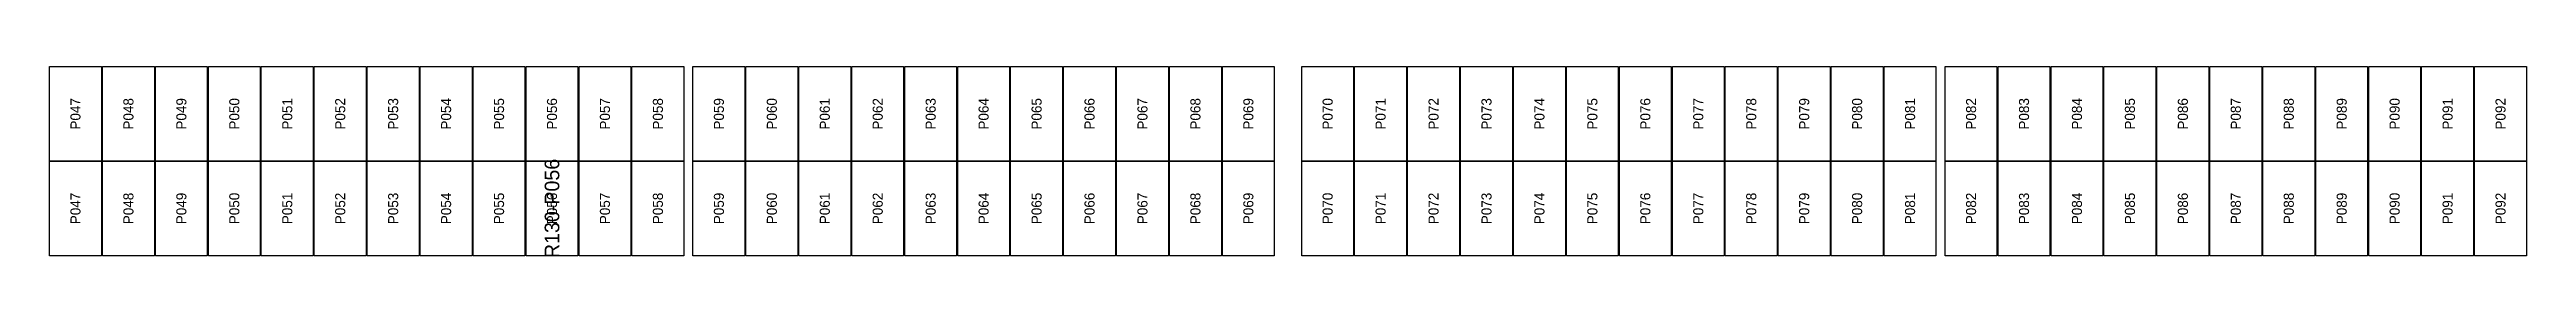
# Model space of a CAD drawing. Extents: x 296295 to 296770, y 651564 to 652121.
# Drawn here: x 296621.2 to 296675.4, y 651596.6 to 651600.7 of the extents above; entities that cross this region are included whole.
import ezdxf
from ezdxf.enums import TextEntityAlignment as Align

# ---------------------------------------------------------------- set-up
doc = ezdxf.new("R2010")
doc.units = 0

msp = doc.modelspace()

# ---------------------------------------------------------------- texts
at = {"layer": 'DEFECT_LABELS'}
msp.add_text('R130-P056', height=0.32, rotation=90, dxfattribs=at).set_placement((296632.23, 651597.652), align=Align.MIDDLE_CENTER)
at = {"layer": 'PANEL_POSITION'}
for s, p in [('P047', (296621.808, 651599.715)), ('P048', (296622.966, 651599.715)), ('P049', (296624.124, 651599.715)), ('P050', (296625.282, 651599.715)), ('P051', (296626.44, 651599.715)), ('P052', (296627.598, 651599.715)), ('P053', (296628.756, 651599.715)), ('P054', (296629.914, 651599.715)), ('P055', (296631.072, 651599.715)), ('P056', (296632.23, 651599.715)), ('P057', (296633.388, 651599.715)), ('P058', (296634.546, 651599.715)), ('P059', (296635.88, 651599.715)), ('P060', (296637.038, 651599.715)), ('P061', (296638.196, 651599.715)), ('P062', (296639.354, 651599.715)), ('P063', (296640.512, 651599.715)), ('P064', (296641.67, 651599.715)), ('P065', (296642.828, 651599.715)), ('P066', (296643.986, 651599.715)), ('P067', (296645.144, 651599.715)), ('P068', (296646.302, 651599.715)), ('P069', (296647.46, 651599.715)), ('P070', (296649.194, 651599.715)), ('P071', (296650.352, 651599.715)), ('P072', (296651.51, 651599.715)), ('P073', (296652.668, 651599.715)), ('P074', (296653.826, 651599.715)), ('P075', (296654.984, 651599.715)), ('P076', (296656.142, 651599.715)), ('P077', (296657.3, 651599.715)), ('P078', (296658.458, 651599.715)), ('P079', (296659.616, 651599.715)), ('P080', (296660.774, 651599.715)), ('P081', (296661.932, 651599.715)), ('P082', (296663.266, 651599.715)), ('P083', (296664.424, 651599.715)), ('P084', (296665.582, 651599.715)), ('P085', (296666.74, 651599.715)), ('P086', (296667.898, 651599.715)), ('P087', (296669.056, 651599.715)), ('P088', (296670.214, 651599.715)), ('P089', (296671.372, 651599.715)), ('P090', (296672.53, 651599.715)), ('P091', (296673.688, 651599.715)), ('P092', (296674.846, 651599.715)), ('P047', (296621.808, 651597.652)), ('P048', (296622.966, 651597.652)), ('P049', (296624.124, 651597.652)), ('P050', (296625.282, 651597.652)), ('P051', (296626.44, 651597.652)), ('P052', (296627.598, 651597.652)), ('P053', (296628.756, 651597.652)), ('P054', (296629.914, 651597.652)), ('P055', (296631.072, 651597.652)), ('P056', (296632.23, 651597.652)), ('P057', (296633.388, 651597.652)), ('P058', (296634.546, 651597.652)), ('P059', (296635.88, 651597.652)), ('P060', (296637.038, 651597.652)), ('P061', (296638.196, 651597.652)), ('P062', (296639.354, 651597.652)), ('P063', (296640.512, 651597.652)), ('P064', (296641.67, 651597.652)), ('P065', (296642.828, 651597.652)), ('P066', (296643.986, 651597.652)), ('P067', (296645.144, 651597.652)), ('P068', (296646.302, 651597.652)), ('P069', (296647.46, 651597.652)), ('P070', (296649.194, 651597.652)), ('P071', (296650.352, 651597.652)), ('P072', (296651.51, 651597.652)), ('P073', (296652.668, 651597.652)), ('P074', (296653.826, 651597.652)), ('P075', (296654.984, 651597.652)), ('P076', (296656.142, 651597.652)), ('P077', (296657.3, 651597.652)), ('P078', (296658.458, 651597.652)), ('P079', (296659.616, 651597.652)), ('P080', (296660.774, 651597.652)), ('P081', (296661.932, 651597.652)), ('P082', (296663.266, 651597.652)), ('P083', (296664.424, 651597.652)), ('P084', (296665.582, 651597.652)), ('P085', (296666.74, 651597.652)), ('P086', (296667.898, 651597.652)), ('P087', (296669.056, 651597.652)), ('P088', (296670.214, 651597.652)), ('P089', (296671.372, 651597.652)), ('P090', (296672.53, 651597.652)), ('P091', (296673.688, 651597.652)), ('P092', (296674.846, 651597.652))]:
    msp.add_text(s, height=0.22, rotation=90, dxfattribs=at).set_placement(p, align=Align.MIDDLE_CENTER)

# ---------------------------------------------------------------- linework, layer by layer
at = {"layer": 'DEFECTIVE_PANELS'}
msp.add_lwpolyline([(296631.663, 651598.684), (296632.797, 651598.684), (296632.797, 651596.621), (296631.663, 651596.621)], close=True, dxfattribs=at)
at = {"layer": 'PANELS_MASTER'}
for points in [[(296621.241, 651600.747), (296622.375, 651600.747), (296622.375, 651598.684), (296621.241, 651598.684)], [(296622.399, 651600.747), (296623.533, 651600.747), (296623.533, 651598.684), (296622.399, 651598.684)], [(296623.557, 651600.747), (296624.691, 651600.747), (296624.691, 651598.684), (296623.557, 651598.684)], [(296624.715, 651600.747), (296625.849, 651600.747), (296625.849, 651598.684), (296624.715, 651598.684)], [(296625.873, 651600.747), (296627.007, 651600.747), (296627.007, 651598.684), (296625.873, 651598.684)], [(296627.031, 651600.747), (296628.165, 651600.747), (296628.165, 651598.684), (296627.031, 651598.684)], [(296628.189, 651600.747), (296629.323, 651600.747), (296629.323, 651598.684), (296628.189, 651598.684)], [(296629.347, 651600.747), (296630.481, 651600.747), (296630.481, 651598.684), (296629.347, 651598.684)], [(296630.505, 651600.747), (296631.639, 651600.747), (296631.639, 651598.684), (296630.505, 651598.684)], [(296631.663, 651600.747), (296632.797, 651600.747), (296632.797, 651598.684), (296631.663, 651598.684)], [(296632.821, 651600.747), (296633.955, 651600.747), (296633.955, 651598.684), (296632.821, 651598.684)], [(296633.979, 651600.747), (296635.113, 651600.747), (296635.113, 651598.684), (296633.979, 651598.684)], [(296635.313, 651600.747), (296636.447, 651600.747), (296636.447, 651598.684), (296635.313, 651598.684)], [(296636.471, 651600.747), (296637.605, 651600.747), (296637.605, 651598.684), (296636.471, 651598.684)], [(296637.629, 651600.747), (296638.763, 651600.747), (296638.763, 651598.684), (296637.629, 651598.684)], [(296638.787, 651600.747), (296639.921, 651600.747), (296639.921, 651598.684), (296638.787, 651598.684)], [(296639.945, 651600.747), (296641.079, 651600.747), (296641.079, 651598.684), (296639.945, 651598.684)], [(296641.103, 651600.747), (296642.237, 651600.747), (296642.237, 651598.684), (296641.103, 651598.684)], [(296642.261, 651600.747), (296643.395, 651600.747), (296643.395, 651598.684), (296642.261, 651598.684)], [(296643.419, 651600.747), (296644.553, 651600.747), (296644.553, 651598.684), (296643.419, 651598.684)], [(296644.577, 651600.747), (296645.711, 651600.747), (296645.711, 651598.684), (296644.577, 651598.684)], [(296645.735, 651600.747), (296646.869, 651600.747), (296646.869, 651598.684), (296645.735, 651598.684)], [(296646.893, 651600.747), (296648.027, 651600.747), (296648.027, 651598.684), (296646.893, 651598.684)], [(296648.627, 651600.747), (296649.761, 651600.747), (296649.761, 651598.684), (296648.627, 651598.684)], [(296649.785, 651600.747), (296650.919, 651600.747), (296650.919, 651598.684), (296649.785, 651598.684)], [(296650.943, 651600.747), (296652.077, 651600.747), (296652.077, 651598.684), (296650.943, 651598.684)], [(296652.101, 651600.747), (296653.235, 651600.747), (296653.235, 651598.684), (296652.101, 651598.684)], [(296653.259, 651600.747), (296654.393, 651600.747), (296654.393, 651598.684), (296653.259, 651598.684)], [(296654.417, 651600.747), (296655.551, 651600.747), (296655.551, 651598.684), (296654.417, 651598.684)], [(296655.575, 651600.747), (296656.709, 651600.747), (296656.709, 651598.684), (296655.575, 651598.684)], [(296656.733, 651600.747), (296657.867, 651600.747), (296657.867, 651598.684), (296656.733, 651598.684)], [(296657.891, 651600.747), (296659.025, 651600.747), (296659.025, 651598.684), (296657.891, 651598.684)], [(296659.049, 651600.747), (296660.183, 651600.747), (296660.183, 651598.684), (296659.049, 651598.684)], [(296660.207, 651600.747), (296661.341, 651600.747), (296661.341, 651598.684), (296660.207, 651598.684)], [(296661.365, 651600.747), (296662.499, 651600.747), (296662.499, 651598.684), (296661.365, 651598.684)], [(296662.699, 651600.747), (296663.833, 651600.747), (296663.833, 651598.684), (296662.699, 651598.684)], [(296663.857, 651600.747), (296664.991, 651600.747), (296664.991, 651598.684), (296663.857, 651598.684)], [(296665.015, 651600.747), (296666.149, 651600.747), (296666.149, 651598.684), (296665.015, 651598.684)], [(296666.173, 651600.747), (296667.307, 651600.747), (296667.307, 651598.684), (296666.173, 651598.684)], [(296667.331, 651600.747), (296668.465, 651600.747), (296668.465, 651598.684), (296667.331, 651598.684)], [(296668.489, 651600.747), (296669.623, 651600.747), (296669.623, 651598.684), (296668.489, 651598.684)], [(296669.647, 651600.747), (296670.781, 651600.747), (296670.781, 651598.684), (296669.647, 651598.684)], [(296670.805, 651600.747), (296671.939, 651600.747), (296671.939, 651598.684), (296670.805, 651598.684)], [(296671.963, 651600.747), (296673.097, 651600.747), (296673.097, 651598.684), (296671.963, 651598.684)], [(296673.121, 651600.747), (296674.255, 651600.747), (296674.255, 651598.684), (296673.121, 651598.684)], [(296674.279, 651600.747), (296675.413, 651600.747), (296675.413, 651598.684), (296674.279, 651598.684)], [(296621.241, 651598.684), (296622.375, 651598.684), (296622.375, 651596.621), (296621.241, 651596.621)], [(296622.399, 651598.684), (296623.533, 651598.684), (296623.533, 651596.621), (296622.399, 651596.621)], [(296623.557, 651598.684), (296624.691, 651598.684), (296624.691, 651596.621), (296623.557, 651596.621)], [(296624.715, 651598.684), (296625.849, 651598.684), (296625.849, 651596.621), (296624.715, 651596.621)], [(296625.873, 651598.684), (296627.007, 651598.684), (296627.007, 651596.621), (296625.873, 651596.621)], [(296627.031, 651598.684), (296628.165, 651598.684), (296628.165, 651596.621), (296627.031, 651596.621)], [(296628.189, 651598.684), (296629.323, 651598.684), (296629.323, 651596.621), (296628.189, 651596.621)], [(296629.347, 651598.684), (296630.481, 651598.684), (296630.481, 651596.621), (296629.347, 651596.621)], [(296630.505, 651598.684), (296631.639, 651598.684), (296631.639, 651596.621), (296630.505, 651596.621)], [(296632.821, 651598.684), (296633.955, 651598.684), (296633.955, 651596.621), (296632.821, 651596.621)], [(296633.979, 651598.684), (296635.113, 651598.684), (296635.113, 651596.621), (296633.979, 651596.621)], [(296635.313, 651598.684), (296636.447, 651598.684), (296636.447, 651596.621), (296635.313, 651596.621)], [(296636.471, 651598.684), (296637.605, 651598.684), (296637.605, 651596.621), (296636.471, 651596.621)], [(296637.629, 651598.684), (296638.763, 651598.684), (296638.763, 651596.621), (296637.629, 651596.621)], [(296638.787, 651598.684), (296639.921, 651598.684), (296639.921, 651596.621), (296638.787, 651596.621)], [(296639.945, 651598.684), (296641.079, 651598.684), (296641.079, 651596.621), (296639.945, 651596.621)], [(296641.103, 651598.684), (296642.237, 651598.684), (296642.237, 651596.621), (296641.103, 651596.621)], [(296642.261, 651598.684), (296643.395, 651598.684), (296643.395, 651596.621), (296642.261, 651596.621)], [(296643.419, 651598.684), (296644.553, 651598.684), (296644.553, 651596.621), (296643.419, 651596.621)], [(296644.577, 651598.684), (296645.711, 651598.684), (296645.711, 651596.621), (296644.577, 651596.621)], [(296645.735, 651598.684), (296646.869, 651598.684), (296646.869, 651596.621), (296645.735, 651596.621)], [(296646.893, 651598.684), (296648.027, 651598.684), (296648.027, 651596.621), (296646.893, 651596.621)], [(296648.627, 651598.684), (296649.761, 651598.684), (296649.761, 651596.621), (296648.627, 651596.621)], [(296649.785, 651598.684), (296650.919, 651598.684), (296650.919, 651596.621), (296649.785, 651596.621)], [(296650.943, 651598.684), (296652.077, 651598.684), (296652.077, 651596.621), (296650.943, 651596.621)], [(296652.101, 651598.684), (296653.235, 651598.684), (296653.235, 651596.621), (296652.101, 651596.621)], [(296653.259, 651598.684), (296654.393, 651598.684), (296654.393, 651596.621), (296653.259, 651596.621)], [(296654.417, 651598.684), (296655.551, 651598.684), (296655.551, 651596.621), (296654.417, 651596.621)], [(296655.575, 651598.684), (296656.709, 651598.684), (296656.709, 651596.621), (296655.575, 651596.621)], [(296656.733, 651598.684), (296657.867, 651598.684), (296657.867, 651596.621), (296656.733, 651596.621)], [(296657.891, 651598.684), (296659.025, 651598.684), (296659.025, 651596.621), (296657.891, 651596.621)], [(296659.049, 651598.684), (296660.183, 651598.684), (296660.183, 651596.621), (296659.049, 651596.621)], [(296660.207, 651598.684), (296661.341, 651598.684), (296661.341, 651596.621), (296660.207, 651596.621)], [(296661.365, 651598.684), (296662.499, 651598.684), (296662.499, 651596.621), (296661.365, 651596.621)], [(296662.699, 651598.684), (296663.833, 651598.684), (296663.833, 651596.621), (296662.699, 651596.621)], [(296663.857, 651598.684), (296664.991, 651598.684), (296664.991, 651596.621), (296663.857, 651596.621)], [(296665.015, 651598.684), (296666.149, 651598.684), (296666.149, 651596.621), (296665.015, 651596.621)], [(296666.173, 651598.684), (296667.307, 651598.684), (296667.307, 651596.621), (296666.173, 651596.621)], [(296667.331, 651598.684), (296668.465, 651598.684), (296668.465, 651596.621), (296667.331, 651596.621)], [(296668.489, 651598.684), (296669.623, 651598.684), (296669.623, 651596.621), (296668.489, 651596.621)], [(296669.647, 651598.684), (296670.781, 651598.684), (296670.781, 651596.621), (296669.647, 651596.621)], [(296670.805, 651598.684), (296671.939, 651598.684), (296671.939, 651596.621), (296670.805, 651596.621)], [(296671.963, 651598.684), (296673.097, 651598.684), (296673.097, 651596.621), (296671.963, 651596.621)], [(296673.121, 651598.684), (296674.255, 651598.684), (296674.255, 651596.621), (296673.121, 651596.621)], [(296674.279, 651598.684), (296675.413, 651598.684), (296675.413, 651596.621), (296674.279, 651596.621)]]:
    msp.add_lwpolyline(points, close=True, dxfattribs=at)

msp.set_redraw_order([(e.dxf.handle, doc.entitydb.next_handle()) for e in msp.query("TEXT MTEXT ATTDEF DIMENSION ARC_DIMENSION")])  # texts and dimensions are drawn at this point

doc.saveas('drawing.dxf')
